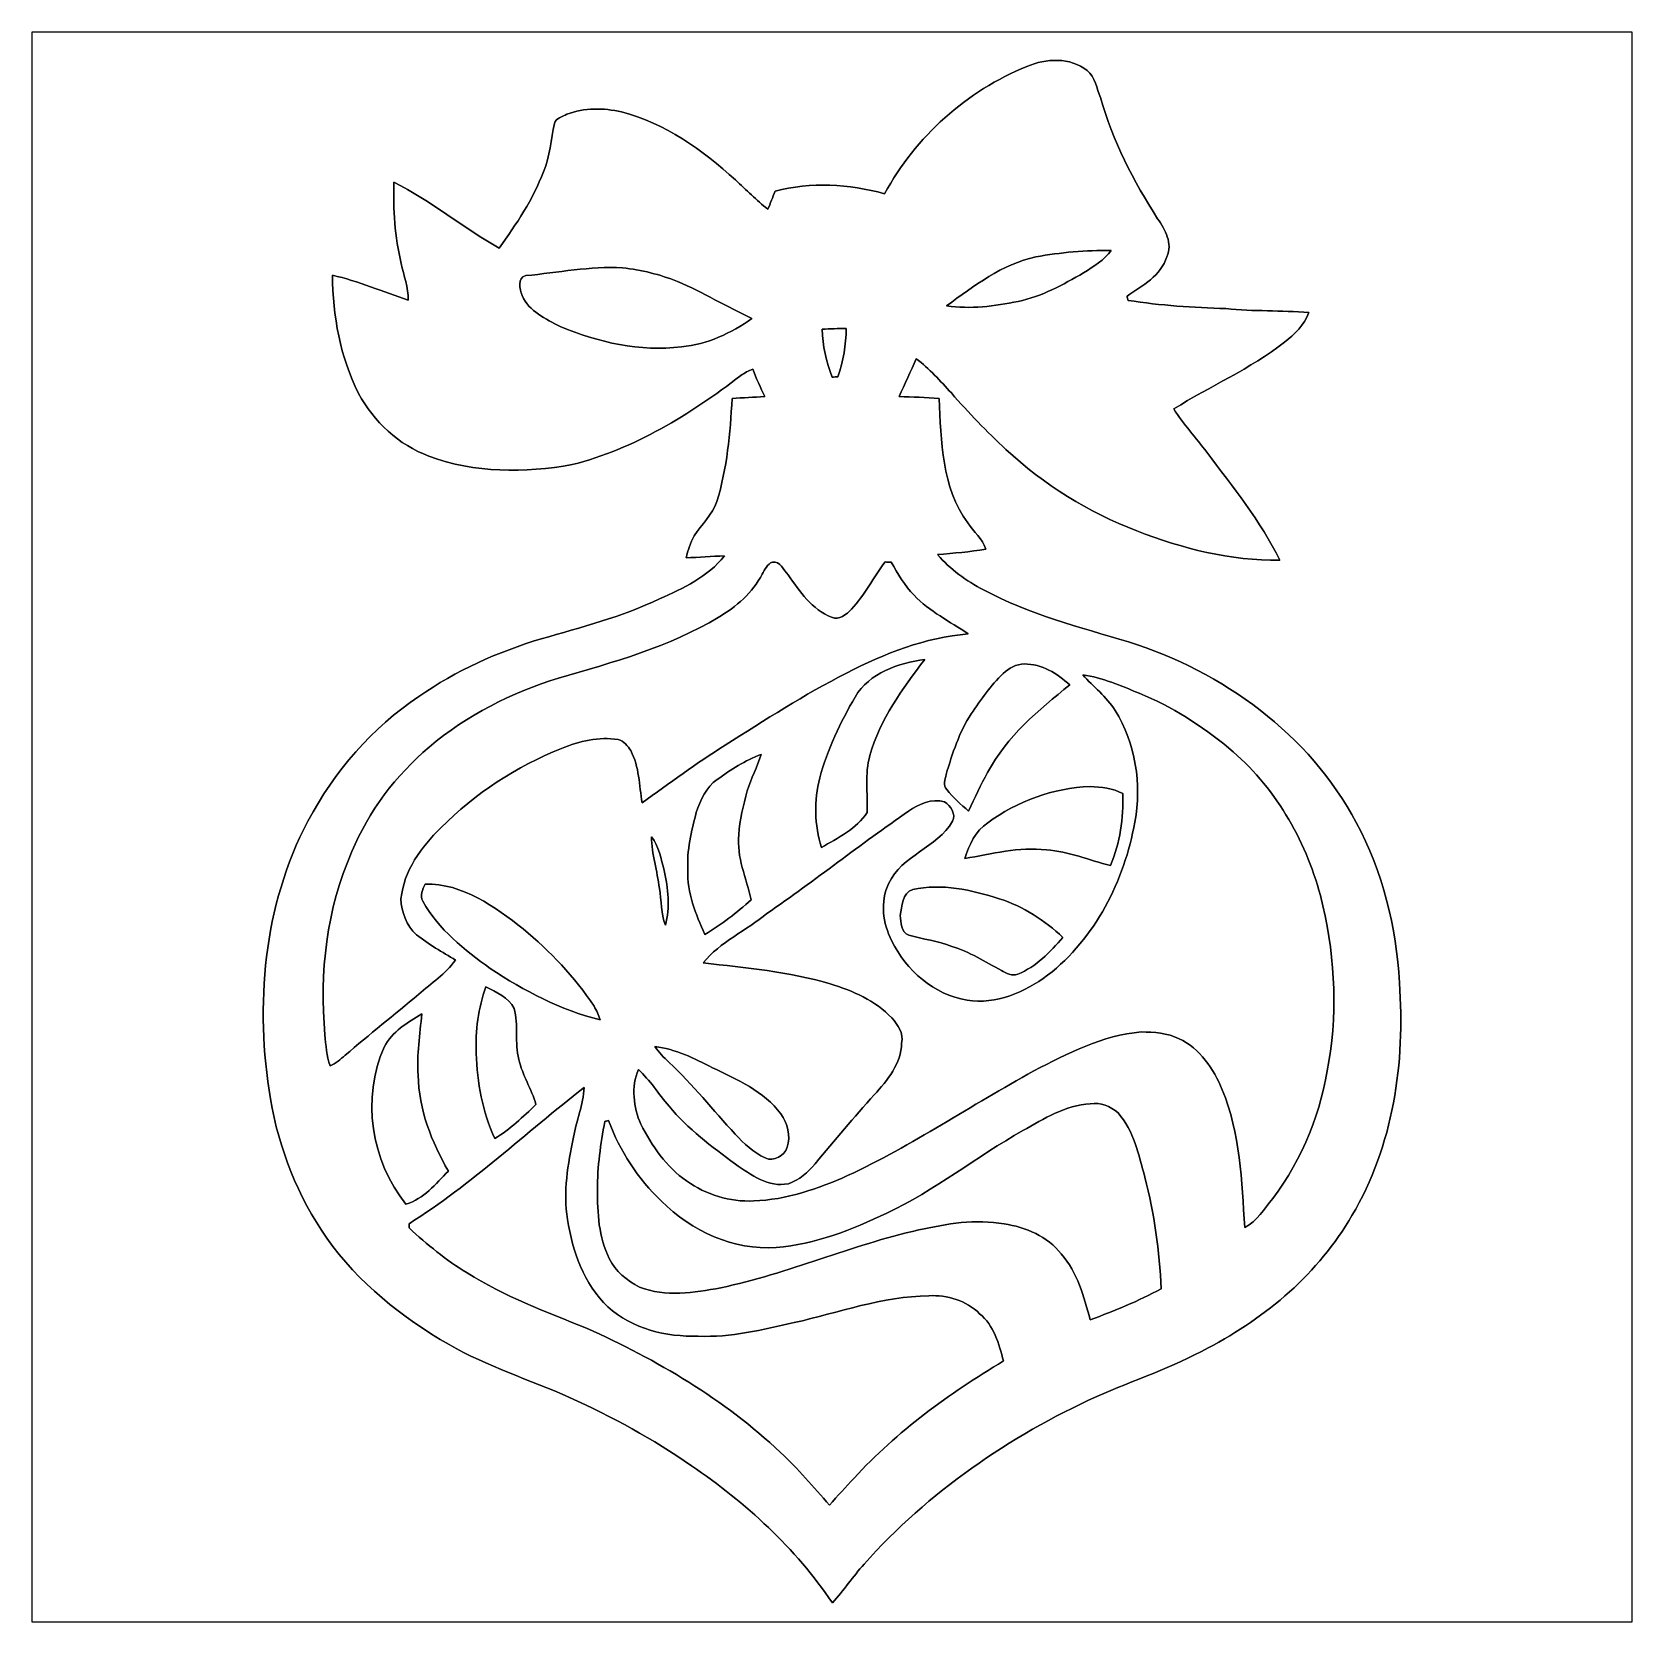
# Model space of a CAD drawing. Header units: centimetres. Extents: x -16.8 to 16.8, y -16.7 to 16.7.
import ezdxf

# ---------------------------------------------------------------- set-up
doc = ezdxf.new("R2010")
doc.units = ezdxf.units.CM
doc.header["$MEASUREMENT"] = 0
doc.layers.add('Layer 1', color=7, linetype='Continuous')

msp = doc.modelspace()

# ---------------------------------------------------------------- linework, layer by layer
at = {"layer": 'Layer 1', "color": 7}
for points, knots in [([(-16.77458, 16.66875), (-16.77458, 16.66875), (16.77458, 16.66875), (16.77458, 16.66875), (16.77458, 16.66875), (16.77458, 16.66875), (16.77458, -16.66875), (16.77458, -16.66875), (16.77458, -16.66875), (16.77458, -16.66875), (-16.77458, -16.66875), (-16.77458, -16.66875), (-16.77458, -16.66875), (-16.77458, -16.66875), (-16.77458, 16.66875), (-16.77458, 16.66875), (-16.77458, 16.66875), (-16.77458, 16.66875), (-16.77458, 16.66875), (-16.77458, 16.66875)], [0, 0, 0, 0, 0.16666667, 0.16666667, 0.16666667, 0.16666667, 0.33333333, 0.33333333, 0.33333333, 0.33333333, 0.5, 0.5, 0.5, 0.5, 0.66666667, 0.66666667, 0.66666667, 0.66666667, 1, 1, 1, 1]), ([(4.08693, 15.94556), (2.82222, 15.43861), (1.75577, 14.47341), (1.10314, 13.27891), (1.10314, 13.27891), (0.35454, 13.47893), (-0.43991, 13.5322), (-1.1938, 13.329), (-1.1938, 13.329), (-1.24566, 13.20412), (-1.29469, 13.07782), (-1.34373, 12.95153), (-1.34373, 12.95153), (-1.58433, 13.14132), (-1.80269, 13.35722), (-2.02494, 13.56748), (-2.02494, 13.56748), (-2.71709, 14.19049), (-3.4985, 14.76022), (-4.41431, 14.99341), (-4.41431, 14.99341), (-4.78861, 15.08125), (-5.19571, 15.08019), (-5.55766, 14.94508), (-5.55766, 14.94508), (-5.64621, 14.88899), (-5.79191, 14.86994), (-5.81836, 14.7514), (-5.81836, 14.7514), (-5.89492, 14.4145), (-5.91573, 14.06207), (-6.04873, 13.73928), (-6.04873, 13.73928), (-6.26886, 13.15967), (-6.61811, 12.64003), (-6.97724, 12.13908), (-6.97724, 12.13908), (-7.73748, 12.5603), (-8.41128, 13.12933), (-9.18669, 13.52162), (-9.18669, 13.52162), (-9.20538, 12.94906), (-9.16658, 12.37333), (-9.03182, 11.81523), (-9.03182, 11.81523), (-8.98172, 11.55982), (-8.88365, 11.31111), (-8.88471, 11.04759), (-8.88471, 11.04759), (-9.41493, 11.22116), (-9.93034, 11.44799), (-10.47644, 11.56864), (-10.47644, 11.56864), (-10.46586, 10.71774), (-10.31416, 9.85379), (-9.92505, 9.09073), (-9.92505, 9.09073), (-9.61037, 8.49736), (-9.08438, 8.00876), (-8.45044, 7.77628), (-8.45044, 7.77628), (-7.49723, 7.41362), (-6.43961, 7.42597), (-5.44654, 7.59707), (-5.44654, 7.59707), (-4.14126, 7.92727), (-2.97145, 8.65117), (-1.91417, 9.46467), (-1.91417, 9.46467), (-1.83727, 9.52182), (-1.74978, 9.5631), (-1.66158, 9.60085), (-1.66158, 9.60085), (-1.58997, 9.40329), (-1.49437, 9.21597), (-1.41076, 9.02335), (-1.41076, 9.02335), (-1.63901, 9.01171), (-1.86655, 9.00077), (-2.09374, 8.98419), (-2.09374, 8.98419), (-2.13748, 8.25676), (-2.1971, 7.52228), (-2.41476, 6.82308), (-2.41476, 6.82308), (-2.51178, 6.54685), (-2.73085, 6.34224), (-2.89137, 6.10447), (-2.89137, 6.10447), (-2.96757, 5.95912), (-3.02189, 5.80249), (-3.05964, 5.64303), (-3.05964, 5.64303), (-2.79083, 5.65291), (-2.52271, 5.67831), (-2.25354, 5.68501), (-2.25354, 5.68501), (-2.60103, 5.24404), (-3.11997, 5.01086), (-3.61562, 4.78049), (-3.61562, 4.78049), (-4.40902, 4.41078), (-5.2578, 4.18394), (-6.09706, 3.94617), (-6.09706, 3.94617), (-7.00476, 3.67171), (-7.88388, 3.28224), (-8.66175, 2.73544), (-8.66175, 2.73544), (-9.64565, 2.08421), (-10.43481, 1.16099), (-10.98903, 0.12383), (-10.98903, 0.12383), (-11.92495, -1.64994), (-12.10239, -3.74615), (-11.77361, -5.70265), (-11.77361, -5.70265), (-11.59863, -6.74511), (-11.19752, -7.74982), (-10.59568, -8.61977), (-10.59568, -8.61977), (-9.93069, -9.55357), (-9.01771, -10.28629), (-8.02816, -10.8518), (-8.02816, -10.8518), (-7.22806, -11.31323), (-6.34224, -11.58734), (-5.50192, -11.96093), (-5.50192, -11.96093), (-4.61292, -12.36521), (-3.75073, -12.8337), (-2.94816, -13.39144), (-2.94816, -13.39144), (-1.80728, -14.16826), (-0.76729, -15.11688), (0.00741, -16.26658), (0.00741, -16.26658), (0.24589, -16.00976), (0.43815, -15.71484), (0.6731, -15.45519), (0.6731, -15.45519), (2.01789, -13.94389), (3.71792, -12.7762), (5.55272, -11.93835), (5.55272, -11.93835), (6.32954, -11.59792), (7.14199, -11.33404), (7.88599, -10.922), (7.88599, -10.922), (9.11013, -10.28418), (10.20551, -9.35108), (10.90189, -8.14811), (10.90189, -8.14811), (11.76831, -6.69008), (12.02302, -4.93571), (11.89743, -3.26425), (11.89743, -3.26425), (11.83287, -2.09903), (11.54642, -0.93945), (10.99397, 0.09243), (10.99397, 0.09243), (10.00901, 1.94416), (8.19538, 3.25896), (6.21771, 3.88267), (6.21771, 3.88267), (5.18654, 4.19065), (4.12962, 4.45805), (3.17747, 4.97346), (3.17747, 4.97346), (2.81552, 5.15938), (2.47791, 5.3975), (2.21474, 5.71077), (2.21474, 5.71077), (2.55164, 5.74534), (2.89172, 5.76263), (3.22509, 5.82824), (3.22509, 5.82824), (3.15666, 6.04379), (2.96439, 6.18843), (2.84692, 6.37505), (2.84692, 6.37505), (2.29411, 7.12152), (2.2927, 8.09907), (2.24614, 8.98454), (2.24614, 8.98454), (1.96779, 9.01347), (1.68734, 9.01453), (1.40829, 9.02617), (1.40829, 9.02617), (1.52365, 9.29181), (1.65417, 9.5504), (1.7653, 9.81745), (1.7653, 9.81745), (2.04011, 9.61072), (2.27048, 9.35249), (2.50296, 9.10026), (2.50296, 9.10026), (2.86209, 8.68468), (3.24591, 8.29134), (3.64702, 7.91598), (3.64702, 7.91598), (4.44218, 7.1815), (5.37669, 6.59553), (6.38916, 6.2103), (6.38916, 6.2103), (7.34272, 5.836), (8.35942, 5.58236), (9.38883, 5.59259), (9.38883, 5.59259), (8.98948, 6.41562), (8.40634, 7.13105), (7.85812, 7.85812), (7.85812, 7.85812), (7.63411, 8.1661), (7.36459, 8.44021), (7.16668, 8.76688), (7.16668, 8.76688), (7.93327, 9.24278), (8.7697, 9.60684), (9.48619, 10.16212), (9.48619, 10.16212), (9.6961, 10.3311), (9.90917, 10.52477), (9.99878, 10.78653), (9.99878, 10.78653), (9.42093, 10.83522), (8.83849, 10.80805), (8.26135, 10.86979), (8.26135, 10.86979), (7.57449, 10.88849), (6.88799, 10.93435), (6.20924, 11.04124), (6.20924, 11.04124), (6.2036, 11.06346), (6.19231, 11.10791), (6.18666, 11.13014), (6.18666, 11.13014), (6.51122, 11.34957), (6.89716, 11.55594), (7.02169, 11.95634), (7.02169, 11.95634), (7.14939, 12.2361), (6.98324, 12.52608), (6.82837, 12.75433), (6.82837, 12.75433), (6.31472, 13.54032), (5.89068, 14.38981), (5.62927, 15.29397), (5.62927, 15.29397), (5.55413, 15.48871), (5.51568, 15.71907), (5.34952, 15.86195), (5.34952, 15.86195), (4.98934, 16.14029), (4.48733, 16.12159), (4.08693, 15.94556)], [0, 0, 0, 0, 0.01538462, 0.01538462, 0.01538462, 0.01538462, 0.03076923, 0.03076923, 0.03076923, 0.03076923, 0.04615385, 0.04615385, 0.04615385, 0.04615385, 0.06153846, 0.06153846, 0.06153846, 0.06153846, 0.07692308, 0.07692308, 0.07692308, 0.07692308, 0.09230769, 0.09230769, 0.09230769, 0.09230769, 0.10769231, 0.10769231, 0.10769231, 0.10769231, 0.12307692, 0.12307692, 0.12307692, 0.12307692, 0.13846154, 0.13846154, 0.13846154, 0.13846154, 0.15384615, 0.15384615, 0.15384615, 0.15384615, 0.16923077, 0.16923077, 0.16923077, 0.16923077, 0.18461538, 0.18461538, 0.18461538, 0.18461538, 0.2, 0.2, 0.2, 0.2, 0.21538462, 0.21538462, 0.21538462, 0.21538462, 0.23076923, 0.23076923, 0.23076923, 0.23076923, 0.24615385, 0.24615385, 0.24615385, 0.24615385, 0.26153846, 0.26153846, 0.26153846, 0.26153846, 0.27692308, 0.27692308, 0.27692308, 0.27692308, 0.29230769, 0.29230769, 0.29230769, 0.29230769, 0.30769231, 0.30769231, 0.30769231, 0.30769231, 0.32307692, 0.32307692, 0.32307692, 0.32307692, 0.33846154, 0.33846154, 0.33846154, 0.33846154, 0.35384615, 0.35384615, 0.35384615, 0.35384615, 0.36923077, 0.36923077, 0.36923077, 0.36923077, 0.38461538, 0.38461538, 0.38461538, 0.38461538, 0.4, 0.4, 0.4, 0.4, 0.41538462, 0.41538462, 0.41538462, 0.41538462, 0.43076923, 0.43076923, 0.43076923, 0.43076923, 0.44615385, 0.44615385, 0.44615385, 0.44615385, 0.46153846, 0.46153846, 0.46153846, 0.46153846, 0.47692308, 0.47692308, 0.47692308, 0.47692308, 0.49230769, 0.49230769, 0.49230769, 0.49230769, 0.50769231, 0.50769231, 0.50769231, 0.50769231, 0.52307692, 0.52307692, 0.52307692, 0.52307692, 0.53846154, 0.53846154, 0.53846154, 0.53846154, 0.55384615, 0.55384615, 0.55384615, 0.55384615, 0.56923077, 0.56923077, 0.56923077, 0.56923077, 0.58461538, 0.58461538, 0.58461538, 0.58461538, 0.6, 0.6, 0.6, 0.6, 0.61538462, 0.61538462, 0.61538462, 0.61538462, 0.63076923, 0.63076923, 0.63076923, 0.63076923, 0.64615385, 0.64615385, 0.64615385, 0.64615385, 0.66153846, 0.66153846, 0.66153846, 0.66153846, 0.67692308, 0.67692308, 0.67692308, 0.67692308, 0.69230769, 0.69230769, 0.69230769, 0.69230769, 0.70769231, 0.70769231, 0.70769231, 0.70769231, 0.72307692, 0.72307692, 0.72307692, 0.72307692, 0.73846154, 0.73846154, 0.73846154, 0.73846154, 0.75384615, 0.75384615, 0.75384615, 0.75384615, 0.76923077, 0.76923077, 0.76923077, 0.76923077, 0.78461538, 0.78461538, 0.78461538, 0.78461538, 0.8, 0.8, 0.8, 0.8, 0.81538462, 0.81538462, 0.81538462, 0.81538462, 0.83076923, 0.83076923, 0.83076923, 0.83076923, 0.84615385, 0.84615385, 0.84615385, 0.84615385, 0.86153846, 0.86153846, 0.86153846, 0.86153846, 0.87692308, 0.87692308, 0.87692308, 0.87692308, 0.89230769, 0.89230769, 0.89230769, 0.89230769, 0.90769231, 0.90769231, 0.90769231, 0.90769231, 0.92307692, 0.92307692, 0.92307692, 0.92307692, 0.93846154, 0.93846154, 0.93846154, 0.93846154, 0.95384615, 0.95384615, 0.95384615, 0.95384615, 0.96923077, 0.96923077, 0.96923077, 0.96923077, 1, 1, 1, 1]), ([(4.27426, 11.95423), (4.7939, 12.04736), (5.32342, 12.09322), (5.85152, 12.09005), (5.85152, 12.09005), (5.71006, 11.88156), (5.48322, 11.75456), (5.27685, 11.61979), (5.27685, 11.61979), (4.84258, 11.37179), (4.39737, 11.12132), (3.90208, 11.01972), (3.90208, 11.01972), (3.4103, 10.91882), (2.9016, 10.85074), (2.40136, 10.92941), (2.40136, 10.92941), (2.98027, 11.34145), (3.562, 11.8043), (4.27426, 11.95423)], [0, 0, 0, 0, 0.16666667, 0.16666667, 0.16666667, 0.16666667, 0.33333333, 0.33333333, 0.33333333, 0.33333333, 0.5, 0.5, 0.5, 0.5, 0.66666667, 0.66666667, 0.66666667, 0.66666667, 1, 1, 1, 1]), ([(-6.42197, 11.56159), (-5.74604, 11.6205), (-5.07471, 11.76267), (-4.39314, 11.72527), (-4.39314, 11.72527), (-3.99803, 11.68083), (-3.60856, 11.58311), (-3.23815, 11.43882), (-3.23815, 11.43882), (-2.70475, 11.2081), (-2.20521, 10.90718), (-1.67852, 10.66306), (-1.67852, 10.66306), (-2.11455, 10.35226), (-2.61761, 10.11626), (-3.15666, 10.06969), (-3.15666, 10.06969), (-4.02343, 9.96103), (-4.90149, 10.15929), (-5.69771, 10.49514), (-5.69771, 10.49514), (-6.00181, 10.64578), (-6.35388, 10.8137), (-6.49605, 11.14249), (-6.49605, 11.14249), (-6.54473, 11.28078), (-6.60859, 11.51008), (-6.42197, 11.56159)], [0, 0, 0, 0, 0.125, 0.125, 0.125, 0.125, 0.25, 0.25, 0.25, 0.25, 0.375, 0.375, 0.375, 0.375, 0.5, 0.5, 0.5, 0.5, 0.625, 0.625, 0.625, 0.625, 0.75, 0.75, 0.75, 0.75, 1, 1, 1, 1]), ([(-0.2092, 10.43622), (-0.04057, 10.4454), (0.12876, 10.45069), (0.29845, 10.45386), (0.29845, 10.45386), (0.29492, 10.1092), (0.23636, 9.76665), (0.12382, 9.44104), (0.12382, 9.44104), (0.09349, 9.43822), (0.03281, 9.43257), (0.00247, 9.42975), (0.00247, 9.42975), (-0.11748, 9.75325), (-0.19897, 10.09015), (-0.2092, 10.43622)], [0, 0, 0, 0, 0.2, 0.2, 0.2, 0.2, 0.4, 0.4, 0.4, 0.4, 0.6, 0.6, 0.6, 0.6, 1, 1, 1, 1]), ([(-1.46332, 5.30437), (-1.4037, 5.39468), (-1.36031, 5.51886), (-1.24848, 5.55554), (-1.24848, 5.55554), (-1.08338, 5.5813), (-1.01494, 5.38304), (-0.91969, 5.28849), (-0.91969, 5.28849), (-0.6798, 4.93924), (-0.41839, 4.56142), (-0.00776, 4.39737), (-0.00776, 4.39737), (0.15205, 4.32047), (0.30198, 4.46193), (0.40993, 4.56424), (0.40993, 4.56424), (0.68157, 4.86657), (0.87277, 5.23028), (1.11266, 5.5566), (1.11266, 5.5566), (1.1557, 5.55519), (1.19909, 5.55378), (1.24248, 5.55237), (1.24248, 5.55237), (1.37583, 5.30542), (1.52153, 5.0606), (1.71979, 4.85951), (1.71979, 4.85951), (2.04294, 4.51873), (2.47156, 4.30918), (2.85679, 4.05024), (2.85679, 4.05024), (1.95404, 3.97157), (1.09961, 3.64243), (0.30339, 3.22439), (0.30339, 3.22439), (-0.57961, 2.7813), (-1.40829, 2.24049), (-2.24296, 1.71485), (-2.24296, 1.71485), (-2.84233, 1.33914), (-3.41136, 0.91899), (-3.98357, 0.50412), (-3.98357, 0.50412), (-4.04248, 0.87383), (-4.04036, 1.26118), (-4.21993, 1.60126), (-4.21993, 1.60126), (-4.28166, 1.70039), (-4.3628, 1.80869), (-4.48416, 1.83233), (-4.48416, 1.83233), (-4.88774, 1.89548), (-5.29802, 1.80622), (-5.66949, 1.64782), (-5.66949, 1.64782), (-6.61282, 1.26929), (-7.48594, 0.70556), (-8.20067, -0.0187), (-8.20067, -0.0187), (-8.61307, -0.41804), (-8.9789, -0.91793), (-9.03781, -1.50495), (-9.03781, -1.50495), (-9.03817, -1.7847), (-8.91434, -2.06304), (-8.71467, -2.25778), (-8.71467, -2.25778), (-8.45996, -2.46274), (-8.17245, -2.62079), (-7.8934, -2.78977), (-7.8934, -2.78977), (-8.10048, -3.07904), (-8.4007, -3.27554), (-8.66599, -3.5052), (-8.66599, -3.5052), (-9.17469, -3.93806), (-9.70174, -4.3494), (-10.20798, -4.78578), (-10.20798, -4.78578), (-10.30887, -4.86445), (-10.40165, -4.96182), (-10.52548, -5.00556), (-10.52548, -5.00556), (-10.60556, -4.79919), (-10.60979, -4.57306), (-10.63237, -4.35575), (-10.63237, -4.35575), (-10.75055, -3.05752), (-10.59674, -1.71521), (-10.06687, -0.51611), (-10.06687, -0.51611), (-9.71585, 0.33161), (-9.14471, 1.08056), (-8.44868, 1.67534), (-8.44868, 1.67534), (-7.65563, 2.33786), (-6.72112, 2.82434), (-5.73299, 3.12279), (-5.73299, 3.12279), (-4.58505, 3.45122), (-3.4163, 3.77613), (-2.38372, 4.3942), (-2.38372, 4.3942), (-2.01013, 4.6168), (-1.66335, 4.91137), (-1.46332, 5.30437)], [0, 0, 0, 0, 0.03571429, 0.03571429, 0.03571429, 0.03571429, 0.07142857, 0.07142857, 0.07142857, 0.07142857, 0.10714286, 0.10714286, 0.10714286, 0.10714286, 0.14285714, 0.14285714, 0.14285714, 0.14285714, 0.17857143, 0.17857143, 0.17857143, 0.17857143, 0.21428571, 0.21428571, 0.21428571, 0.21428571, 0.25, 0.25, 0.25, 0.25, 0.28571429, 0.28571429, 0.28571429, 0.28571429, 0.32142857, 0.32142857, 0.32142857, 0.32142857, 0.35714286, 0.35714286, 0.35714286, 0.35714286, 0.39285714, 0.39285714, 0.39285714, 0.39285714, 0.42857143, 0.42857143, 0.42857143, 0.42857143, 0.46428571, 0.46428571, 0.46428571, 0.46428571, 0.5, 0.5, 0.5, 0.5, 0.53571429, 0.53571429, 0.53571429, 0.53571429, 0.57142857, 0.57142857, 0.57142857, 0.57142857, 0.60714286, 0.60714286, 0.60714286, 0.60714286, 0.64285714, 0.64285714, 0.64285714, 0.64285714, 0.67857143, 0.67857143, 0.67857143, 0.67857143, 0.71428571, 0.71428571, 0.71428571, 0.71428571, 0.75, 0.75, 0.75, 0.75, 0.78571429, 0.78571429, 0.78571429, 0.78571429, 0.82142857, 0.82142857, 0.82142857, 0.82142857, 0.85714286, 0.85714286, 0.85714286, 0.85714286, 0.89285714, 0.89285714, 0.89285714, 0.89285714, 0.92857143, 0.92857143, 0.92857143, 0.92857143, 1, 1, 1, 1]), ([(0.48472, 2.72556), (0.78599, 3.23039), (1.38959, 3.44064), (1.9431, 3.51473), (1.9431, 3.51473), (1.48449, 2.89313), (0.99554, 2.25954), (0.79657, 1.49895), (0.79657, 1.49895), (0.6798, 1.11196), (0.756, 0.70273), (0.73731, 0.30586), (0.73731, 0.30586), (0.51894, -0.03916), (0.1203, -0.23072), (-0.22366, -0.43074), (-0.22366, -0.43074), (-0.36513, 0.04092), (-0.38276, 0.55316), (-0.25506, 1.02976), (-0.25506, 1.02976), (-0.09525, 1.62736), (0.17357, 2.19251), (0.48472, 2.72556)], [0, 0, 0, 0, 0.14285714, 0.14285714, 0.14285714, 0.14285714, 0.28571429, 0.28571429, 0.28571429, 0.28571429, 0.42857143, 0.42857143, 0.42857143, 0.42857143, 0.57142857, 0.57142857, 0.57142857, 0.57142857, 0.71428571, 0.71428571, 0.71428571, 0.71428571, 1, 1, 1, 1]), ([(3.58987, 3.21839), (3.71087, 3.32916), (3.86433, 3.41701), (4.03225, 3.41912), (4.03225, 3.41912), (4.39667, 3.41912), (4.72793, 3.22227), (4.98546, 2.97815), (4.98546, 2.97815), (4.32788, 2.4578), (3.66713, 1.89583), (3.26319, 1.14618), (3.26319, 1.14618), (3.11432, 0.88371), (2.99332, 0.60713), (2.86456, 0.33479), (2.86456, 0.33479), (2.69946, 0.47166), (2.54176, 0.61913), (2.4063, 0.78493), (2.4063, 0.78493), (2.32198, 0.87207), (2.36996, 0.99766), (2.39324, 1.0989), (2.39324, 1.0989), (2.52483, 1.53952), (2.66453, 1.98684), (2.91924, 2.37455), (2.91924, 2.37455), (3.12773, 2.66665), (3.32564, 2.9718), (3.58987, 3.21839)], [0, 0, 0, 0, 0.11111111, 0.11111111, 0.11111111, 0.11111111, 0.22222222, 0.22222222, 0.22222222, 0.22222222, 0.33333333, 0.33333333, 0.33333333, 0.33333333, 0.44444444, 0.44444444, 0.44444444, 0.44444444, 0.55555556, 0.55555556, 0.55555556, 0.55555556, 0.66666667, 0.66666667, 0.66666667, 0.66666667, 0.77777778, 0.77777778, 0.77777778, 0.77777778, 1, 1, 1, 1]), ([(5.25709, 3.1877), (5.67267, 3.13619), (6.05508, 2.96086), (6.43925, 2.80564), (6.43925, 2.80564), (7.12329, 2.52589), (7.75194, 2.12372), (8.31991, 1.65312), (8.31991, 1.65312), (9.27206, 0.86431), (9.92399, -0.25012), (10.24114, -1.43792), (10.24114, -1.43792), (10.53253, -2.56928), (10.61367, -3.76202), (10.41612, -4.91631), (10.41612, -4.91631), (10.26971, -5.95348), (9.86966, -6.95325), (9.24066, -7.79251), (9.24066, -7.79251), (9.06427, -8.00841), (8.90834, -8.26382), (8.65329, -8.39576), (8.65329, -8.39576), (8.59508, -7.42315), (8.56086, -6.42126), (8.18162, -5.50827), (8.18162, -5.50827), (8.00065, -5.07224), (7.71807, -4.6422), (7.27604, -4.4383), (7.27604, -4.4383), (7.03333, -4.31588), (6.75146, -4.30177), (6.48476, -4.29824), (6.48476, -4.29824), (5.67372, -4.36562), (4.93889, -4.74345), (4.23086, -5.11563), (4.23086, -5.11563), (2.92135, -5.83071), (1.6831, -6.67738), (0.32844, -7.3092), (0.32844, -7.3092), (-0.29598, -7.58225), (-0.95391, -7.81932), (-1.64218, -7.83837), (-1.64218, -7.83837), (-2.14136, -7.86906), (-2.64125, -7.70784), (-3.04765, -7.42068), (-3.04765, -7.42068), (-3.47698, -7.12752), (-3.77225, -6.68408), (-4.01073, -6.23147), (-4.01073, -6.23147), (-4.16419, -5.87446), (-4.21252, -5.44936), (-4.06083, -5.08459), (-4.06083, -5.08459), (-3.81282, -5.30966), (-3.63749, -5.59999), (-3.41701, -5.85047), (-3.41701, -5.85047), (-3.02507, -6.33166), (-2.52024, -6.70066), (-2.02636, -7.07002), (-2.02636, -7.07002), (-1.7018, -7.29333), (-1.33315, -7.56532), (-0.91546, -7.47959), (-0.91546, -7.47959), (-0.68686, -7.40551), (-0.50447, -7.23794), (-0.35066, -7.05944), (-0.35066, -7.05944), (0.05327, -6.57049), (0.46179, -6.08506), (0.88688, -5.61446), (0.88688, -5.61446), (1.15888, -5.31001), (1.45627, -4.96288), (1.4605, -4.53143), (1.4605, -4.53143), (1.51236, -4.32506), (1.37654, -4.14973), (1.25483, -4.00191), (1.25483, -4.00191), (0.90734, -3.6389), (0.43039, -3.43394), (-0.04092, -3.28577), (-0.04092, -3.28577), (-0.90805, -3.03177), (-1.8101, -2.94887), (-2.70439, -2.84974), (-2.70439, -2.84974), (-2.34491, -2.4063), (-1.79529, -2.17488), (-1.36349, -1.81222), (-1.36349, -1.81222), (-0.3556, -1.12254), (0.59866, -0.35772), (1.60726, 0.33126), (1.60726, 0.33126), (1.8221, 0.48578), (2.0895, 0.60254), (2.35832, 0.52493), (2.35832, 0.52493), (2.48779, 0.44768), (2.60421, 0.26987), (2.52801, 0.11924), (2.52801, 0.11924), (2.20204, -0.43498), (1.45979, -0.5909), (1.18816, -1.18851), (1.18816, -1.18851), (1.00259, -1.56457), (1.06856, -2.01789), (1.2506, -2.38301), (1.2506, -2.38301), (1.55787, -3.00249), (2.13289, -3.52178), (2.83281, -3.62797), (2.83281, -3.62797), (3.44135, -3.73274), (4.04248, -3.46216), (4.52014, -3.10797), (4.52014, -3.10797), (5.52662, -2.33363), (6.13057, -1.12924), (6.35, 0.10407), (6.35, 0.10407), (6.49852, 0.90029), (6.36341, 1.7526), (5.93796, 2.4451), (5.93796, 2.4451), (5.75451, 2.73085), (5.48428, 2.94076), (5.25709, 3.1877)], [0, 0, 0, 0, 0.02777778, 0.02777778, 0.02777778, 0.02777778, 0.05555556, 0.05555556, 0.05555556, 0.05555556, 0.08333333, 0.08333333, 0.08333333, 0.08333333, 0.11111111, 0.11111111, 0.11111111, 0.11111111, 0.13888889, 0.13888889, 0.13888889, 0.13888889, 0.16666667, 0.16666667, 0.16666667, 0.16666667, 0.19444444, 0.19444444, 0.19444444, 0.19444444, 0.22222222, 0.22222222, 0.22222222, 0.22222222, 0.25, 0.25, 0.25, 0.25, 0.27777778, 0.27777778, 0.27777778, 0.27777778, 0.30555556, 0.30555556, 0.30555556, 0.30555556, 0.33333333, 0.33333333, 0.33333333, 0.33333333, 0.36111111, 0.36111111, 0.36111111, 0.36111111, 0.38888889, 0.38888889, 0.38888889, 0.38888889, 0.41666667, 0.41666667, 0.41666667, 0.41666667, 0.44444444, 0.44444444, 0.44444444, 0.44444444, 0.47222222, 0.47222222, 0.47222222, 0.47222222, 0.5, 0.5, 0.5, 0.5, 0.52777778, 0.52777778, 0.52777778, 0.52777778, 0.55555556, 0.55555556, 0.55555556, 0.55555556, 0.58333333, 0.58333333, 0.58333333, 0.58333333, 0.61111111, 0.61111111, 0.61111111, 0.61111111, 0.63888889, 0.63888889, 0.63888889, 0.63888889, 0.66666667, 0.66666667, 0.66666667, 0.66666667, 0.69444444, 0.69444444, 0.69444444, 0.69444444, 0.72222222, 0.72222222, 0.72222222, 0.72222222, 0.75, 0.75, 0.75, 0.75, 0.77777778, 0.77777778, 0.77777778, 0.77777778, 0.80555556, 0.80555556, 0.80555556, 0.80555556, 0.83333333, 0.83333333, 0.83333333, 0.83333333, 0.86111111, 0.86111111, 0.86111111, 0.86111111, 0.88888889, 0.88888889, 0.88888889, 0.88888889, 0.91666667, 0.91666667, 0.91666667, 0.91666667, 0.94444444, 0.94444444, 0.94444444, 0.94444444, 1, 1, 1, 1]), ([(-2.40736, 0.99483), (-2.12019, 1.1998), (-1.82139, 1.40018), (-1.48802, 1.52224), (-1.48802, 1.52224), (-1.56351, 1.25942), (-1.69863, 1.01847), (-1.77553, 0.756), (-1.77553, 0.756), (-1.85596, 0.45614), (-1.94169, 0.15275), (-1.95051, -0.15981), (-1.95051, -0.15981), (-2.00872, -0.63465), (-1.79176, -1.0735), (-1.69721, -1.52612), (-1.69721, -1.52612), (-1.99284, -1.80234), (-2.32128, -2.03835), (-2.66312, -2.25319), (-2.66312, -2.25319), (-2.85679, -1.82668), (-3.04306, -1.37971), (-3.02048, -0.90029), (-3.02048, -0.90029), (-3.048, -0.49036), (-2.95204, -0.08784), (-2.84515, 0.30445), (-2.84515, 0.30445), (-2.76154, 0.56586), (-2.64301, 0.83644), (-2.40736, 0.99483)], [0, 0, 0, 0, 0.11111111, 0.11111111, 0.11111111, 0.11111111, 0.22222222, 0.22222222, 0.22222222, 0.22222222, 0.33333333, 0.33333333, 0.33333333, 0.33333333, 0.44444444, 0.44444444, 0.44444444, 0.44444444, 0.55555556, 0.55555556, 0.55555556, 0.55555556, 0.66666667, 0.66666667, 0.66666667, 0.66666667, 0.77777778, 0.77777778, 0.77777778, 0.77777778, 1, 1, 1, 1]), ([(3.26461, 0.08573), (3.88444, 0.54187), (4.64079, 0.81915), (5.41161, 0.84843), (5.41161, 0.84843), (5.64586, 0.83855), (5.88821, 0.81421), (6.09776, 0.70026), (6.09776, 0.70026), (6.11011, 0.18415), (6.04379, -0.33267), (5.83636, -0.80892), (5.83636, -0.80892), (5.39044, -0.69744), (4.96111, -0.50694), (4.49651, -0.47907), (4.49651, -0.47907), (3.9183, -0.40746), (3.34821, -0.56974), (2.78201, -0.65828), (2.78201, -0.65828), (2.87761, -0.37641), (3.00531, -0.08149), (3.26461, 0.08573)], [0, 0, 0, 0, 0.14285714, 0.14285714, 0.14285714, 0.14285714, 0.28571429, 0.28571429, 0.28571429, 0.28571429, 0.42857143, 0.42857143, 0.42857143, 0.42857143, 0.57142857, 0.57142857, 0.57142857, 0.57142857, 0.71428571, 0.71428571, 0.71428571, 0.71428571, 1, 1, 1, 1]), ([(-3.78389, -0.2032), (-3.62761, -0.40781), (-3.58669, -0.66922), (-3.51861, -0.91087), (-3.51861, -0.91087), (-3.43782, -1.28588), (-3.38949, -1.68698), (-3.49426, -2.06163), (-3.49426, -2.06163), (-3.58493, -1.81363), (-3.57611, -1.54446), (-3.6195, -1.28658), (-3.6195, -1.28658), (-3.66219, -0.92322), (-3.78213, -0.5715), (-3.78389, -0.2032)], [0, 0, 0, 0, 0.2, 0.2, 0.2, 0.2, 0.4, 0.4, 0.4, 0.4, 0.6, 0.6, 0.6, 0.6, 1, 1, 1, 1]), ([(-8.53369, -1.19592), (-7.73889, -1.18251), (-7.07108, -1.67146), (-6.47559, -2.13678), (-6.47559, -2.13678), (-5.91185, -2.60738), (-5.3908, -3.13972), (-4.99039, -3.75779), (-4.99039, -3.75779), (-4.93219, -3.84493), (-4.89585, -3.9437), (-4.86234, -4.04248), (-4.86234, -4.04248), (-5.69066, -3.83822), (-6.4583, -3.43535), (-7.16562, -2.96686), (-7.16562, -2.96686), (-7.70431, -2.57739), (-8.25147, -2.14877), (-8.57814, -1.55716), (-8.57814, -1.55716), (-8.6487, -1.43792), (-8.58167, -1.30881), (-8.53369, -1.19592)], [0, 0, 0, 0, 0.14285714, 0.14285714, 0.14285714, 0.14285714, 0.28571429, 0.28571429, 0.28571429, 0.28571429, 0.42857143, 0.42857143, 0.42857143, 0.42857143, 0.57142857, 0.57142857, 0.57142857, 0.57142857, 0.71428571, 0.71428571, 0.71428571, 0.71428571, 1, 1, 1, 1]), ([(1.69263, -1.31022), (2.30082, -1.1751), (2.92594, -1.32292), (3.50767, -1.5046), (3.50767, -1.5046), (4.01002, -1.66264), (4.45911, -1.95792), (4.84258, -2.31528), (4.84258, -2.31528), (4.57482, -2.62184), (4.28166, -2.93405), (3.89361, -3.08469), (3.89361, -3.08469), (3.77437, -3.13549), (3.65619, -3.05858), (3.55106, -3.00955), (3.55106, -3.00955), (3.21486, -2.82046), (2.88043, -2.62043), (2.51107, -2.50331), (2.51107, -2.50331), (2.21897, -2.39254), (1.90712, -2.35409), (1.60867, -2.2666), (1.60867, -2.2666), (1.44145, -2.21615), (1.44956, -1.99566), (1.43157, -1.85385), (1.43157, -1.85385), (1.45979, -1.66299), (1.47849, -1.38924), (1.69263, -1.31022)], [0, 0, 0, 0, 0.11111111, 0.11111111, 0.11111111, 0.11111111, 0.22222222, 0.22222222, 0.22222222, 0.22222222, 0.33333333, 0.33333333, 0.33333333, 0.33333333, 0.44444444, 0.44444444, 0.44444444, 0.44444444, 0.55555556, 0.55555556, 0.55555556, 0.55555556, 0.66666667, 0.66666667, 0.66666667, 0.66666667, 0.77777778, 0.77777778, 0.77777778, 0.77777778, 1, 1, 1, 1]), ([(-7.25911, -3.34892), (-7.04603, -3.46851), (-6.77545, -3.56941), (-6.6615, -3.80365), (-6.6615, -3.80365), (-6.57401, -4.15149), (-6.65692, -4.52226), (-6.56555, -4.87151), (-6.56555, -4.87151), (-6.49605, -5.20524), (-6.29849, -5.49275), (-6.20677, -5.81942), (-6.20677, -5.81942), (-6.48053, -6.07236), (-6.74617, -6.3433), (-7.07178, -6.53097), (-7.07178, -6.53097), (-7.33319, -5.975), (-7.43797, -5.35552), (-7.45843, -4.74557), (-7.45843, -4.74557), (-7.48418, -4.2732), (-7.41045, -3.79624), (-7.25911, -3.34892)], [0, 0, 0, 0, 0.14285714, 0.14285714, 0.14285714, 0.14285714, 0.28571429, 0.28571429, 0.28571429, 0.28571429, 0.42857143, 0.42857143, 0.42857143, 0.42857143, 0.57142857, 0.57142857, 0.57142857, 0.57142857, 0.71428571, 0.71428571, 0.71428571, 0.71428571, 1, 1, 1, 1]), ([(-9.38953, -4.61327), (-9.22338, -4.29189), (-8.90199, -4.09575), (-8.59931, -3.91901), (-8.59931, -3.91901), (-8.64482, -4.34552), (-8.70691, -4.7752), (-8.67728, -5.20488), (-8.67728, -5.20488), (-8.6674, -5.92067), (-8.39153, -6.604), (-8.04333, -7.21924), (-8.04333, -7.21924), (-8.31427, -7.47607), (-8.55804, -7.80203), (-8.93304, -7.90893), (-8.93304, -7.90893), (-9.66541, -7.00158), (-9.86896, -5.6836), (-9.38953, -4.61327)], [0, 0, 0, 0, 0.16666667, 0.16666667, 0.16666667, 0.16666667, 0.33333333, 0.33333333, 0.33333333, 0.33333333, 0.5, 0.5, 0.5, 0.5, 0.66666667, 0.66666667, 0.66666667, 0.66666667, 1, 1, 1, 1]), ([(-3.71193, -4.60128), (-3.2833, -4.66231), (-2.88678, -4.84364), (-2.50896, -5.04684), (-2.50896, -5.04684), (-1.98967, -5.29519), (-1.42558, -5.53614), (-1.07456, -6.0138), (-1.07456, -6.0138), (-0.93169, -6.21065), (-0.86043, -6.48018), (-0.93945, -6.71583), (-0.93945, -6.71583), (-1.00118, -6.89292), (-1.21885, -7.02451), (-1.39841, -6.93949), (-1.39841, -6.93949), (-1.64747, -6.82872), (-1.84432, -6.63328), (-2.03024, -6.43996), (-2.03024, -6.43996), (-2.49308, -5.93866), (-2.91888, -5.40244), (-3.41701, -4.9343), (-3.41701, -4.9343), (-3.5246, -4.83164), (-3.63361, -4.72863), (-3.71193, -4.60128)], [0, 0, 0, 0, 0.125, 0.125, 0.125, 0.125, 0.25, 0.25, 0.25, 0.25, 0.375, 0.375, 0.375, 0.375, 0.5, 0.5, 0.5, 0.5, 0.625, 0.625, 0.625, 0.625, 0.75, 0.75, 0.75, 0.75, 1, 1, 1, 1]), ([(-8.86883, -8.31815), (-7.55368, -7.49124), (-6.42338, -6.41385), (-5.19889, -5.46523), (-5.19889, -5.46523), (-5.21547, -5.82224), (-5.35517, -6.15562), (-5.42325, -6.50346), (-5.42325, -6.50346), (-5.53544, -7.0679), (-5.64092, -7.6514), (-5.54355, -8.22643), (-5.54355, -8.22643), (-5.44689, -8.89917), (-5.19924, -9.58286), (-4.70041, -10.06299), (-4.70041, -10.06299), (-4.18853, -10.52442), (-3.47909, -10.69164), (-2.80494, -10.67541), (-2.80494, -10.67541), (-2.1209, -10.70928), (-1.45344, -10.53924), (-0.79199, -10.39248), (-0.79199, -10.39248), (0.14111, -10.17834), (1.06151, -9.84462), (2.02847, -9.82804), (2.02847, -9.82804), (2.41476, -9.80757), (2.81552, -9.92752), (3.09492, -10.20445), (3.09492, -10.20445), (3.39231, -10.44998), (3.50026, -10.83804), (3.59586, -11.19611), (3.59586, -11.19611), (2.4571, -11.88367), (1.3589, -12.66649), (0.46214, -13.65638), (0.46214, -13.65638), (0.28787, -13.84088), (0.11783, -14.02927), (-0.05327, -14.21624), (-0.05327, -14.21624), (-0.38947, -13.84194), (-0.70838, -13.45036), (-1.08197, -13.11169), (-1.08197, -13.11169), (-2.25848, -11.99797), (-3.67489, -11.17106), (-5.14491, -10.50819), (-5.14491, -10.50819), (-5.99934, -10.16423), (-6.8707, -9.84179), (-7.65281, -9.34791), (-7.65281, -9.34791), (-8.09413, -9.08332), (-8.4896, -8.75242), (-8.86813, -8.40634), (-8.86813, -8.40634), (-8.86848, -8.38447), (-8.86848, -8.34037), (-8.86883, -8.31815)], [0, 0, 0, 0, 0.05882353, 0.05882353, 0.05882353, 0.05882353, 0.11764706, 0.11764706, 0.11764706, 0.11764706, 0.17647059, 0.17647059, 0.17647059, 0.17647059, 0.23529412, 0.23529412, 0.23529412, 0.23529412, 0.29411765, 0.29411765, 0.29411765, 0.29411765, 0.35294118, 0.35294118, 0.35294118, 0.35294118, 0.41176471, 0.41176471, 0.41176471, 0.41176471, 0.47058824, 0.47058824, 0.47058824, 0.47058824, 0.52941176, 0.52941176, 0.52941176, 0.52941176, 0.58823529, 0.58823529, 0.58823529, 0.58823529, 0.64705882, 0.64705882, 0.64705882, 0.64705882, 0.70588235, 0.70588235, 0.70588235, 0.70588235, 0.76470588, 0.76470588, 0.76470588, 0.76470588, 0.82352941, 0.82352941, 0.82352941, 0.82352941, 0.88235294, 0.88235294, 0.88235294, 0.88235294, 1, 1, 1, 1]), ([(4.00191, -6.36517), (4.44465, -6.12105), (4.89409, -5.82471), (5.4162, -5.80566), (5.4162, -5.80566), (5.63351, -5.75592), (5.83741, -5.85964), (5.99793, -5.99616), (5.99793, -5.99616), (6.33589, -6.3694), (6.43008, -6.87423), (6.56061, -7.34236), (6.56061, -7.34236), (6.75852, -8.10683), (6.86752, -8.89353), (6.90069, -9.68234), (6.90069, -9.68234), (6.4262, -9.94198), (5.92279, -10.14483), (5.41584, -10.3318), (5.41584, -10.3318), (5.27897, -9.84744), (5.1502, -9.33838), (4.80519, -8.95244), (4.80519, -8.95244), (4.51908, -8.58202), (4.064, -8.38518), (3.60998, -8.32344), (3.60998, -8.32344), (3.01237, -8.21126), (2.40453, -8.32026), (1.81928, -8.44903), (1.81928, -8.44903), (0.40922, -8.763), (-0.91863, -9.36696), (-2.33398, -9.66152), (-2.33398, -9.66152), (-2.89207, -9.76454), (-3.49109, -9.8612), (-4.03613, -9.6453), (-4.03613, -9.6453), (-4.29966, -9.51301), (-4.54272, -9.31827), (-4.67043, -9.04593), (-4.67043, -9.04593), (-4.89479, -8.60107), (-4.91878, -8.09025), (-4.91878, -7.60236), (-4.91878, -7.60236), (-4.92266, -7.12188), (-4.84858, -6.64527), (-4.76426, -6.17361), (-4.76426, -6.17361), (-4.74486, -6.16973), (-4.7057, -6.16126), (-4.6863, -6.15703), (-4.6863, -6.15703), (-4.44888, -6.79274), (-4.07141, -7.37941), (-3.57434, -7.84296), (-3.57434, -7.84296), (-2.94675, -8.46949), (-2.06763, -8.88436), (-1.16734, -8.81627), (-1.16734, -8.81627), (-0.35454, -8.74995), (0.41734, -8.44621), (1.14653, -8.0959), (1.14653, -8.0959), (2.159, -7.62353), (3.03071, -6.91092), (4.00191, -6.36517)], [0, 0, 0, 0, 0.05263158, 0.05263158, 0.05263158, 0.05263158, 0.10526316, 0.10526316, 0.10526316, 0.10526316, 0.15789474, 0.15789474, 0.15789474, 0.15789474, 0.21052632, 0.21052632, 0.21052632, 0.21052632, 0.26315789, 0.26315789, 0.26315789, 0.26315789, 0.31578947, 0.31578947, 0.31578947, 0.31578947, 0.36842105, 0.36842105, 0.36842105, 0.36842105, 0.42105263, 0.42105263, 0.42105263, 0.42105263, 0.47368421, 0.47368421, 0.47368421, 0.47368421, 0.52631579, 0.52631579, 0.52631579, 0.52631579, 0.57894737, 0.57894737, 0.57894737, 0.57894737, 0.63157895, 0.63157895, 0.63157895, 0.63157895, 0.68421053, 0.68421053, 0.68421053, 0.68421053, 0.73684211, 0.73684211, 0.73684211, 0.73684211, 0.78947368, 0.78947368, 0.78947368, 0.78947368, 0.84210526, 0.84210526, 0.84210526, 0.84210526, 0.89473684, 0.89473684, 0.89473684, 0.89473684, 1, 1, 1, 1])]:
    msp.add_open_spline(points, degree=3, knots=knots, dxfattribs=at)
at = {"layer": 'Layer 1', "color": 251}
for points, knots in [([(4.08693, 15.94556), (4.48733, 16.12159), (4.98934, 16.14029), (5.34952, 15.86195), (5.34952, 15.86195), (5.51568, 15.71907), (5.55413, 15.48871), (5.62927, 15.29397), (5.62927, 15.29397), (5.89068, 14.38981), (6.31472, 13.54032), (6.82837, 12.75433), (6.82837, 12.75433), (6.98324, 12.52608), (7.14939, 12.2361), (7.02169, 11.95634), (7.02169, 11.95634), (6.89716, 11.55594), (6.51122, 11.34957), (6.18666, 11.13014), (6.18666, 11.13014), (6.19231, 11.10791), (6.2036, 11.06346), (6.20924, 11.04124), (6.20924, 11.04124), (6.88799, 10.93435), (7.57449, 10.88849), (8.26135, 10.86979), (8.26135, 10.86979), (8.83849, 10.80805), (9.42093, 10.83522), (9.99878, 10.78653), (9.99878, 10.78653), (9.90917, 10.52477), (9.6961, 10.3311), (9.48619, 10.16212), (9.48619, 10.16212), (8.7697, 9.60684), (7.93327, 9.24278), (7.16668, 8.76688), (7.16668, 8.76688), (7.36459, 8.44021), (7.63411, 8.1661), (7.85812, 7.85812), (7.85812, 7.85812), (8.40634, 7.13105), (8.98948, 6.41562), (9.38883, 5.59259), (9.38883, 5.59259), (8.35942, 5.58236), (7.34272, 5.836), (6.38916, 6.2103), (6.38916, 6.2103), (5.37669, 6.59553), (4.44218, 7.1815), (3.64702, 7.91598), (3.64702, 7.91598), (3.24591, 8.29134), (2.86209, 8.68468), (2.50296, 9.10026), (2.50296, 9.10026), (2.27048, 9.35249), (2.04011, 9.61072), (1.7653, 9.81745), (1.7653, 9.81745), (1.65417, 9.5504), (1.52365, 9.29181), (1.40829, 9.02617), (1.40829, 9.02617), (1.68734, 9.01453), (1.96779, 9.01347), (2.24614, 8.98454), (2.24614, 8.98454), (2.2927, 8.09907), (2.29411, 7.12152), (2.84692, 6.37505), (2.84692, 6.37505), (2.96439, 6.18843), (3.15666, 6.04379), (3.22509, 5.82824), (3.22509, 5.82824), (2.89172, 5.76263), (2.55164, 5.74534), (2.21474, 5.71077), (2.21474, 5.71077), (2.47791, 5.3975), (2.81552, 5.15938), (3.17747, 4.97346), (3.17747, 4.97346), (4.12962, 4.45805), (5.18654, 4.19065), (6.21771, 3.88267), (6.21771, 3.88267), (8.19538, 3.25896), (10.00901, 1.94416), (10.99397, 0.09243), (10.99397, 0.09243), (11.54642, -0.93945), (11.83287, -2.09903), (11.89743, -3.26425), (11.89743, -3.26425), (12.02302, -4.93571), (11.76831, -6.69008), (10.90189, -8.14811), (10.90189, -8.14811), (10.20551, -9.35108), (9.11013, -10.28418), (7.88599, -10.922), (7.88599, -10.922), (7.14199, -11.33404), (6.32954, -11.59792), (5.55272, -11.93835), (5.55272, -11.93835), (3.71792, -12.7762), (2.01789, -13.94389), (0.6731, -15.45519), (0.6731, -15.45519), (0.43815, -15.71484), (0.24589, -16.00976), (0.00741, -16.26658), (0.00741, -16.26658), (-0.76729, -15.11688), (-1.80728, -14.16826), (-2.94816, -13.39144), (-2.94816, -13.39144), (-3.75073, -12.8337), (-4.61292, -12.36521), (-5.50192, -11.96093), (-5.50192, -11.96093), (-6.34224, -11.58734), (-7.22806, -11.31323), (-8.02816, -10.8518), (-8.02816, -10.8518), (-9.01771, -10.28629), (-9.93069, -9.55357), (-10.59568, -8.61977), (-10.59568, -8.61977), (-11.19752, -7.74982), (-11.59863, -6.74511), (-11.77361, -5.70265), (-11.77361, -5.70265), (-12.10239, -3.74615), (-11.92495, -1.64994), (-10.98903, 0.12383), (-10.98903, 0.12383), (-10.43481, 1.16099), (-9.64565, 2.08421), (-8.66175, 2.73544), (-8.66175, 2.73544), (-7.88388, 3.28224), (-7.00476, 3.67171), (-6.09706, 3.94617), (-6.09706, 3.94617), (-5.2578, 4.18394), (-4.40902, 4.41078), (-3.61562, 4.78049), (-3.61562, 4.78049), (-3.11997, 5.01086), (-2.60103, 5.24404), (-2.25354, 5.68501), (-2.25354, 5.68501), (-2.52271, 5.67831), (-2.79083, 5.65291), (-3.05964, 5.64303), (-3.05964, 5.64303), (-3.02189, 5.80249), (-2.96757, 5.95912), (-2.89137, 6.10447), (-2.89137, 6.10447), (-2.73085, 6.34224), (-2.51178, 6.54685), (-2.41476, 6.82308), (-2.41476, 6.82308), (-2.1971, 7.52228), (-2.13748, 8.25676), (-2.09374, 8.98419), (-2.09374, 8.98419), (-1.86655, 9.00077), (-1.63901, 9.01171), (-1.41076, 9.02335), (-1.41076, 9.02335), (-1.49437, 9.21597), (-1.58997, 9.40329), (-1.66158, 9.60085), (-1.66158, 9.60085), (-1.74978, 9.5631), (-1.83727, 9.52182), (-1.91417, 9.46467), (-1.91417, 9.46467), (-2.97145, 8.65117), (-4.14126, 7.92727), (-5.44654, 7.59707), (-5.44654, 7.59707), (-6.43961, 7.42597), (-7.49723, 7.41362), (-8.45044, 7.77628), (-8.45044, 7.77628), (-9.08438, 8.00876), (-9.61037, 8.49736), (-9.92505, 9.09073), (-9.92505, 9.09073), (-10.31416, 9.85379), (-10.46586, 10.71774), (-10.47644, 11.56864), (-10.47644, 11.56864), (-9.93034, 11.44799), (-9.41493, 11.22116), (-8.88471, 11.04759), (-8.88471, 11.04759), (-8.88365, 11.31111), (-8.98172, 11.55982), (-9.03182, 11.81523), (-9.03182, 11.81523), (-9.16658, 12.37333), (-9.20538, 12.94906), (-9.18669, 13.52162), (-9.18669, 13.52162), (-8.41128, 13.12933), (-7.73748, 12.5603), (-6.97724, 12.13908), (-6.97724, 12.13908), (-6.61811, 12.64003), (-6.26886, 13.15967), (-6.04873, 13.73928), (-6.04873, 13.73928), (-5.91573, 14.06207), (-5.89492, 14.4145), (-5.81836, 14.7514), (-5.81836, 14.7514), (-5.79191, 14.86994), (-5.64621, 14.88899), (-5.55766, 14.94508), (-5.55766, 14.94508), (-5.19571, 15.08019), (-4.78861, 15.08125), (-4.41431, 14.99341), (-4.41431, 14.99341), (-3.4985, 14.76022), (-2.71709, 14.19049), (-2.02494, 13.56748), (-2.02494, 13.56748), (-1.80269, 13.35722), (-1.58433, 13.14132), (-1.34373, 12.95153), (-1.34373, 12.95153), (-1.29469, 13.07782), (-1.24566, 13.20412), (-1.1938, 13.329), (-1.1938, 13.329), (-0.43991, 13.5322), (0.35454, 13.47893), (1.10314, 13.27891), (1.10314, 13.27891), (1.75577, 14.47341), (2.82222, 15.43861), (4.08693, 15.94556), (4.08693, 15.94556), (4.08693, 15.94556), (4.08693, 15.94556), (4.08693, 15.94556)], [0, 0, 0, 0, 0.01515152, 0.01515152, 0.01515152, 0.01515152, 0.03030303, 0.03030303, 0.03030303, 0.03030303, 0.04545455, 0.04545455, 0.04545455, 0.04545455, 0.06060606, 0.06060606, 0.06060606, 0.06060606, 0.07575758, 0.07575758, 0.07575758, 0.07575758, 0.09090909, 0.09090909, 0.09090909, 0.09090909, 0.10606061, 0.10606061, 0.10606061, 0.10606061, 0.12121212, 0.12121212, 0.12121212, 0.12121212, 0.13636364, 0.13636364, 0.13636364, 0.13636364, 0.15151515, 0.15151515, 0.15151515, 0.15151515, 0.16666667, 0.16666667, 0.16666667, 0.16666667, 0.18181818, 0.18181818, 0.18181818, 0.18181818, 0.1969697, 0.1969697, 0.1969697, 0.1969697, 0.21212121, 0.21212121, 0.21212121, 0.21212121, 0.22727273, 0.22727273, 0.22727273, 0.22727273, 0.24242424, 0.24242424, 0.24242424, 0.24242424, 0.25757576, 0.25757576, 0.25757576, 0.25757576, 0.27272727, 0.27272727, 0.27272727, 0.27272727, 0.28787879, 0.28787879, 0.28787879, 0.28787879, 0.3030303, 0.3030303, 0.3030303, 0.3030303, 0.31818182, 0.31818182, 0.31818182, 0.31818182, 0.33333333, 0.33333333, 0.33333333, 0.33333333, 0.34848485, 0.34848485, 0.34848485, 0.34848485, 0.36363636, 0.36363636, 0.36363636, 0.36363636, 0.37878788, 0.37878788, 0.37878788, 0.37878788, 0.39393939, 0.39393939, 0.39393939, 0.39393939, 0.40909091, 0.40909091, 0.40909091, 0.40909091, 0.42424242, 0.42424242, 0.42424242, 0.42424242, 0.43939394, 0.43939394, 0.43939394, 0.43939394, 0.45454545, 0.45454545, 0.45454545, 0.45454545, 0.46969697, 0.46969697, 0.46969697, 0.46969697, 0.48484848, 0.48484848, 0.48484848, 0.48484848, 0.5, 0.5, 0.5, 0.5, 0.51515152, 0.51515152, 0.51515152, 0.51515152, 0.53030303, 0.53030303, 0.53030303, 0.53030303, 0.54545455, 0.54545455, 0.54545455, 0.54545455, 0.56060606, 0.56060606, 0.56060606, 0.56060606, 0.57575758, 0.57575758, 0.57575758, 0.57575758, 0.59090909, 0.59090909, 0.59090909, 0.59090909, 0.60606061, 0.60606061, 0.60606061, 0.60606061, 0.62121212, 0.62121212, 0.62121212, 0.62121212, 0.63636364, 0.63636364, 0.63636364, 0.63636364, 0.65151515, 0.65151515, 0.65151515, 0.65151515, 0.66666667, 0.66666667, 0.66666667, 0.66666667, 0.68181818, 0.68181818, 0.68181818, 0.68181818, 0.6969697, 0.6969697, 0.6969697, 0.6969697, 0.71212121, 0.71212121, 0.71212121, 0.71212121, 0.72727273, 0.72727273, 0.72727273, 0.72727273, 0.74242424, 0.74242424, 0.74242424, 0.74242424, 0.75757576, 0.75757576, 0.75757576, 0.75757576, 0.77272727, 0.77272727, 0.77272727, 0.77272727, 0.78787879, 0.78787879, 0.78787879, 0.78787879, 0.8030303, 0.8030303, 0.8030303, 0.8030303, 0.81818182, 0.81818182, 0.81818182, 0.81818182, 0.83333333, 0.83333333, 0.83333333, 0.83333333, 0.84848485, 0.84848485, 0.84848485, 0.84848485, 0.86363636, 0.86363636, 0.86363636, 0.86363636, 0.87878788, 0.87878788, 0.87878788, 0.87878788, 0.89393939, 0.89393939, 0.89393939, 0.89393939, 0.90909091, 0.90909091, 0.90909091, 0.90909091, 0.92424242, 0.92424242, 0.92424242, 0.92424242, 0.93939394, 0.93939394, 0.93939394, 0.93939394, 0.95454545, 0.95454545, 0.95454545, 0.95454545, 0.96969697, 0.96969697, 0.96969697, 0.96969697, 1, 1, 1, 1]), ([(4.27426, 11.95423), (3.562, 11.8043), (2.98027, 11.34145), (2.40136, 10.92941), (2.40136, 10.92941), (2.9016, 10.85074), (3.4103, 10.91882), (3.90208, 11.01972), (3.90208, 11.01972), (4.39737, 11.12132), (4.84258, 11.37179), (5.27685, 11.61979), (5.27685, 11.61979), (5.48322, 11.75456), (5.71006, 11.88156), (5.85152, 12.09005), (5.85152, 12.09005), (5.32342, 12.09322), (4.7939, 12.04736), (4.27426, 11.95423), (4.27426, 11.95423), (4.27426, 11.95423), (4.27426, 11.95423), (4.27426, 11.95423)], [0, 0, 0, 0, 0.14285714, 0.14285714, 0.14285714, 0.14285714, 0.28571429, 0.28571429, 0.28571429, 0.28571429, 0.42857143, 0.42857143, 0.42857143, 0.42857143, 0.57142857, 0.57142857, 0.57142857, 0.57142857, 0.71428571, 0.71428571, 0.71428571, 0.71428571, 1, 1, 1, 1]), ([(-6.42197, 11.56159), (-6.60859, 11.51008), (-6.54473, 11.28078), (-6.49605, 11.14249), (-6.49605, 11.14249), (-6.35388, 10.8137), (-6.00181, 10.64578), (-5.69771, 10.49514), (-5.69771, 10.49514), (-4.90149, 10.15929), (-4.02343, 9.96103), (-3.15666, 10.06969), (-3.15666, 10.06969), (-2.61761, 10.11626), (-2.11455, 10.35226), (-1.67852, 10.66306), (-1.67852, 10.66306), (-2.20521, 10.90718), (-2.70475, 11.2081), (-3.23815, 11.43882), (-3.23815, 11.43882), (-3.60856, 11.58311), (-3.99803, 11.68083), (-4.39314, 11.72527), (-4.39314, 11.72527), (-5.07471, 11.76267), (-5.74604, 11.6205), (-6.42197, 11.56159), (-6.42197, 11.56159), (-6.42197, 11.56159), (-6.42197, 11.56159), (-6.42197, 11.56159)], [0, 0, 0, 0, 0.11111111, 0.11111111, 0.11111111, 0.11111111, 0.22222222, 0.22222222, 0.22222222, 0.22222222, 0.33333333, 0.33333333, 0.33333333, 0.33333333, 0.44444444, 0.44444444, 0.44444444, 0.44444444, 0.55555556, 0.55555556, 0.55555556, 0.55555556, 0.66666667, 0.66666667, 0.66666667, 0.66666667, 0.77777778, 0.77777778, 0.77777778, 0.77777778, 1, 1, 1, 1]), ([(-0.2092, 10.43622), (-0.19897, 10.09015), (-0.11748, 9.75325), (0.00247, 9.42975), (0.00247, 9.42975), (0.03281, 9.43257), (0.09349, 9.43822), (0.12382, 9.44104), (0.12382, 9.44104), (0.23636, 9.76665), (0.29492, 10.1092), (0.29845, 10.45386), (0.29845, 10.45386), (0.12876, 10.45069), (-0.04057, 10.4454), (-0.2092, 10.43622), (-0.2092, 10.43622), (-0.2092, 10.43622), (-0.2092, 10.43622), (-0.2092, 10.43622)], [0, 0, 0, 0, 0.16666667, 0.16666667, 0.16666667, 0.16666667, 0.33333333, 0.33333333, 0.33333333, 0.33333333, 0.5, 0.5, 0.5, 0.5, 0.66666667, 0.66666667, 0.66666667, 0.66666667, 1, 1, 1, 1]), ([(-1.46332, 5.30437), (-1.66335, 4.91137), (-2.01013, 4.6168), (-2.38372, 4.3942), (-2.38372, 4.3942), (-3.4163, 3.77613), (-4.58505, 3.45122), (-5.73299, 3.12279), (-5.73299, 3.12279), (-6.72112, 2.82434), (-7.65563, 2.33786), (-8.44868, 1.67534), (-8.44868, 1.67534), (-9.14471, 1.08056), (-9.71585, 0.33161), (-10.06687, -0.51611), (-10.06687, -0.51611), (-10.59674, -1.71521), (-10.75055, -3.05752), (-10.63237, -4.35575), (-10.63237, -4.35575), (-10.60979, -4.57306), (-10.60556, -4.79919), (-10.52548, -5.00556), (-10.52548, -5.00556), (-10.40165, -4.96182), (-10.30887, -4.86445), (-10.20798, -4.78578), (-10.20798, -4.78578), (-9.70174, -4.3494), (-9.17469, -3.93806), (-8.66599, -3.5052), (-8.66599, -3.5052), (-8.4007, -3.27554), (-8.10048, -3.07904), (-7.8934, -2.78977), (-7.8934, -2.78977), (-8.17245, -2.62079), (-8.45996, -2.46274), (-8.71467, -2.25778), (-8.71467, -2.25778), (-8.91434, -2.06304), (-9.03817, -1.7847), (-9.03781, -1.50495), (-9.03781, -1.50495), (-8.9789, -0.91793), (-8.61307, -0.41804), (-8.20067, -0.0187), (-8.20067, -0.0187), (-7.48594, 0.70556), (-6.61282, 1.26929), (-5.66949, 1.64782), (-5.66949, 1.64782), (-5.29802, 1.80622), (-4.88774, 1.89548), (-4.48416, 1.83233), (-4.48416, 1.83233), (-4.3628, 1.80869), (-4.28166, 1.70039), (-4.21993, 1.60126), (-4.21993, 1.60126), (-4.04036, 1.26118), (-4.04248, 0.87383), (-3.98357, 0.50412), (-3.98357, 0.50412), (-3.41136, 0.91899), (-2.84233, 1.33914), (-2.24296, 1.71485), (-2.24296, 1.71485), (-1.40829, 2.24049), (-0.57961, 2.7813), (0.30339, 3.22439), (0.30339, 3.22439), (1.09961, 3.64243), (1.95404, 3.97157), (2.85679, 4.05024), (2.85679, 4.05024), (2.47156, 4.30918), (2.04294, 4.51873), (1.71979, 4.85951), (1.71979, 4.85951), (1.52153, 5.0606), (1.37583, 5.30542), (1.24248, 5.55237), (1.24248, 5.55237), (1.19909, 5.55378), (1.1557, 5.55519), (1.11266, 5.5566), (1.11266, 5.5566), (0.87277, 5.23028), (0.68157, 4.86657), (0.40993, 4.56424), (0.40993, 4.56424), (0.30198, 4.46193), (0.15205, 4.32047), (-0.00776, 4.39737), (-0.00776, 4.39737), (-0.41839, 4.56142), (-0.6798, 4.93924), (-0.91969, 5.28849), (-0.91969, 5.28849), (-1.01494, 5.38304), (-1.08338, 5.5813), (-1.24848, 5.55554), (-1.24848, 5.55554), (-1.36031, 5.51886), (-1.4037, 5.39468), (-1.46332, 5.30437), (-1.46332, 5.30437), (-1.46332, 5.30437), (-1.46332, 5.30437), (-1.46332, 5.30437)], [0, 0, 0, 0, 0.03448276, 0.03448276, 0.03448276, 0.03448276, 0.06896552, 0.06896552, 0.06896552, 0.06896552, 0.10344828, 0.10344828, 0.10344828, 0.10344828, 0.13793103, 0.13793103, 0.13793103, 0.13793103, 0.17241379, 0.17241379, 0.17241379, 0.17241379, 0.20689655, 0.20689655, 0.20689655, 0.20689655, 0.24137931, 0.24137931, 0.24137931, 0.24137931, 0.27586207, 0.27586207, 0.27586207, 0.27586207, 0.31034483, 0.31034483, 0.31034483, 0.31034483, 0.34482759, 0.34482759, 0.34482759, 0.34482759, 0.37931034, 0.37931034, 0.37931034, 0.37931034, 0.4137931, 0.4137931, 0.4137931, 0.4137931, 0.44827586, 0.44827586, 0.44827586, 0.44827586, 0.48275862, 0.48275862, 0.48275862, 0.48275862, 0.51724138, 0.51724138, 0.51724138, 0.51724138, 0.55172414, 0.55172414, 0.55172414, 0.55172414, 0.5862069, 0.5862069, 0.5862069, 0.5862069, 0.62068966, 0.62068966, 0.62068966, 0.62068966, 0.65517241, 0.65517241, 0.65517241, 0.65517241, 0.68965517, 0.68965517, 0.68965517, 0.68965517, 0.72413793, 0.72413793, 0.72413793, 0.72413793, 0.75862069, 0.75862069, 0.75862069, 0.75862069, 0.79310345, 0.79310345, 0.79310345, 0.79310345, 0.82758621, 0.82758621, 0.82758621, 0.82758621, 0.86206897, 0.86206897, 0.86206897, 0.86206897, 0.89655172, 0.89655172, 0.89655172, 0.89655172, 0.93103448, 0.93103448, 0.93103448, 0.93103448, 1, 1, 1, 1]), ([(0.48472, 2.72556), (0.17357, 2.19251), (-0.09525, 1.62736), (-0.25506, 1.02976), (-0.25506, 1.02976), (-0.38276, 0.55316), (-0.36513, 0.04092), (-0.22366, -0.43074), (-0.22366, -0.43074), (0.1203, -0.23072), (0.51894, -0.03916), (0.73731, 0.30586), (0.73731, 0.30586), (0.756, 0.70273), (0.6798, 1.11196), (0.79657, 1.49895), (0.79657, 1.49895), (0.99554, 2.25954), (1.48449, 2.89313), (1.9431, 3.51473), (1.9431, 3.51473), (1.38959, 3.44064), (0.78599, 3.23039), (0.48472, 2.72556), (0.48472, 2.72556), (0.48472, 2.72556), (0.48472, 2.72556), (0.48472, 2.72556)], [0, 0, 0, 0, 0.125, 0.125, 0.125, 0.125, 0.25, 0.25, 0.25, 0.25, 0.375, 0.375, 0.375, 0.375, 0.5, 0.5, 0.5, 0.5, 0.625, 0.625, 0.625, 0.625, 0.75, 0.75, 0.75, 0.75, 1, 1, 1, 1]), ([(3.58987, 3.21839), (3.32564, 2.9718), (3.12773, 2.66665), (2.91924, 2.37455), (2.91924, 2.37455), (2.66453, 1.98684), (2.52483, 1.53952), (2.39324, 1.0989), (2.39324, 1.0989), (2.36996, 0.99766), (2.32198, 0.87207), (2.4063, 0.78493), (2.4063, 0.78493), (2.54176, 0.61913), (2.69946, 0.47166), (2.86456, 0.33479), (2.86456, 0.33479), (2.99332, 0.60713), (3.11432, 0.88371), (3.26319, 1.14618), (3.26319, 1.14618), (3.66713, 1.89583), (4.32788, 2.4578), (4.98546, 2.97815), (4.98546, 2.97815), (4.72793, 3.22227), (4.39667, 3.41912), (4.03225, 3.41912), (4.03225, 3.41912), (3.86433, 3.41701), (3.71087, 3.32916), (3.58987, 3.21839), (3.58987, 3.21839), (3.58987, 3.21839), (3.58987, 3.21839), (3.58987, 3.21839)], [0, 0, 0, 0, 0.1, 0.1, 0.1, 0.1, 0.2, 0.2, 0.2, 0.2, 0.3, 0.3, 0.3, 0.3, 0.4, 0.4, 0.4, 0.4, 0.5, 0.5, 0.5, 0.5, 0.6, 0.6, 0.6, 0.6, 0.7, 0.7, 0.7, 0.7, 0.8, 0.8, 0.8, 0.8, 1, 1, 1, 1]), ([(5.25709, 3.1877), (5.48428, 2.94076), (5.75451, 2.73085), (5.93796, 2.4451), (5.93796, 2.4451), (6.36341, 1.7526), (6.49852, 0.90029), (6.35, 0.10407), (6.35, 0.10407), (6.13057, -1.12924), (5.52662, -2.33363), (4.52014, -3.10797), (4.52014, -3.10797), (4.04248, -3.46216), (3.44135, -3.73274), (2.83281, -3.62797), (2.83281, -3.62797), (2.13289, -3.52178), (1.55787, -3.00249), (1.2506, -2.38301), (1.2506, -2.38301), (1.06856, -2.01789), (1.00259, -1.56457), (1.18816, -1.18851), (1.18816, -1.18851), (1.45979, -0.5909), (2.20204, -0.43498), (2.52801, 0.11924), (2.52801, 0.11924), (2.60421, 0.26987), (2.48779, 0.44768), (2.35832, 0.52493), (2.35832, 0.52493), (2.0895, 0.60254), (1.8221, 0.48578), (1.60726, 0.33126), (1.60726, 0.33126), (0.59866, -0.35772), (-0.3556, -1.12254), (-1.36349, -1.81222), (-1.36349, -1.81222), (-1.79529, -2.17488), (-2.34491, -2.4063), (-2.70439, -2.84974), (-2.70439, -2.84974), (-1.8101, -2.94887), (-0.90805, -3.03177), (-0.04092, -3.28577), (-0.04092, -3.28577), (0.43039, -3.43394), (0.90734, -3.6389), (1.25483, -4.00191), (1.25483, -4.00191), (1.37654, -4.14973), (1.51236, -4.32506), (1.4605, -4.53143), (1.4605, -4.53143), (1.45627, -4.96288), (1.15888, -5.31001), (0.88688, -5.61446), (0.88688, -5.61446), (0.46179, -6.08506), (0.05327, -6.57049), (-0.35066, -7.05944), (-0.35066, -7.05944), (-0.50447, -7.23794), (-0.68686, -7.40551), (-0.91546, -7.47959), (-0.91546, -7.47959), (-1.33315, -7.56532), (-1.7018, -7.29333), (-2.02636, -7.07002), (-2.02636, -7.07002), (-2.52024, -6.70066), (-3.02507, -6.33166), (-3.41701, -5.85047), (-3.41701, -5.85047), (-3.63749, -5.59999), (-3.81282, -5.30966), (-4.06083, -5.08459), (-4.06083, -5.08459), (-4.21252, -5.44936), (-4.16419, -5.87446), (-4.01073, -6.23147), (-4.01073, -6.23147), (-3.77225, -6.68408), (-3.47698, -7.12752), (-3.04765, -7.42068), (-3.04765, -7.42068), (-2.64125, -7.70784), (-2.14136, -7.86906), (-1.64218, -7.83837), (-1.64218, -7.83837), (-0.95391, -7.81932), (-0.29598, -7.58225), (0.32844, -7.3092), (0.32844, -7.3092), (1.6831, -6.67738), (2.92135, -5.83071), (4.23086, -5.11563), (4.23086, -5.11563), (4.93889, -4.74345), (5.67372, -4.36562), (6.48476, -4.29824), (6.48476, -4.29824), (6.75146, -4.30177), (7.03333, -4.31588), (7.27604, -4.4383), (7.27604, -4.4383), (7.71807, -4.6422), (8.00065, -5.07224), (8.18162, -5.50827), (8.18162, -5.50827), (8.56086, -6.42126), (8.59508, -7.42315), (8.65329, -8.39576), (8.65329, -8.39576), (8.90834, -8.26382), (9.06427, -8.00841), (9.24066, -7.79251), (9.24066, -7.79251), (9.86966, -6.95325), (10.26971, -5.95348), (10.41612, -4.91631), (10.41612, -4.91631), (10.61367, -3.76202), (10.53253, -2.56928), (10.24114, -1.43792), (10.24114, -1.43792), (9.92399, -0.25012), (9.27206, 0.86431), (8.31991, 1.65312), (8.31991, 1.65312), (7.75194, 2.12372), (7.12329, 2.52589), (6.43925, 2.80564), (6.43925, 2.80564), (6.05508, 2.96086), (5.67267, 3.13619), (5.25709, 3.1877), (5.25709, 3.1877), (5.25709, 3.1877), (5.25709, 3.1877), (5.25709, 3.1877)], [0, 0, 0, 0, 0.02702703, 0.02702703, 0.02702703, 0.02702703, 0.05405405, 0.05405405, 0.05405405, 0.05405405, 0.08108108, 0.08108108, 0.08108108, 0.08108108, 0.10810811, 0.10810811, 0.10810811, 0.10810811, 0.13513514, 0.13513514, 0.13513514, 0.13513514, 0.16216216, 0.16216216, 0.16216216, 0.16216216, 0.18918919, 0.18918919, 0.18918919, 0.18918919, 0.21621622, 0.21621622, 0.21621622, 0.21621622, 0.24324324, 0.24324324, 0.24324324, 0.24324324, 0.27027027, 0.27027027, 0.27027027, 0.27027027, 0.2972973, 0.2972973, 0.2972973, 0.2972973, 0.32432432, 0.32432432, 0.32432432, 0.32432432, 0.35135135, 0.35135135, 0.35135135, 0.35135135, 0.37837838, 0.37837838, 0.37837838, 0.37837838, 0.40540541, 0.40540541, 0.40540541, 0.40540541, 0.43243243, 0.43243243, 0.43243243, 0.43243243, 0.45945946, 0.45945946, 0.45945946, 0.45945946, 0.48648649, 0.48648649, 0.48648649, 0.48648649, 0.51351351, 0.51351351, 0.51351351, 0.51351351, 0.54054054, 0.54054054, 0.54054054, 0.54054054, 0.56756757, 0.56756757, 0.56756757, 0.56756757, 0.59459459, 0.59459459, 0.59459459, 0.59459459, 0.62162162, 0.62162162, 0.62162162, 0.62162162, 0.64864865, 0.64864865, 0.64864865, 0.64864865, 0.67567568, 0.67567568, 0.67567568, 0.67567568, 0.7027027, 0.7027027, 0.7027027, 0.7027027, 0.72972973, 0.72972973, 0.72972973, 0.72972973, 0.75675676, 0.75675676, 0.75675676, 0.75675676, 0.78378378, 0.78378378, 0.78378378, 0.78378378, 0.81081081, 0.81081081, 0.81081081, 0.81081081, 0.83783784, 0.83783784, 0.83783784, 0.83783784, 0.86486486, 0.86486486, 0.86486486, 0.86486486, 0.89189189, 0.89189189, 0.89189189, 0.89189189, 0.91891892, 0.91891892, 0.91891892, 0.91891892, 0.94594595, 0.94594595, 0.94594595, 0.94594595, 1, 1, 1, 1]), ([(-2.40736, 0.99483), (-2.64301, 0.83644), (-2.76154, 0.56586), (-2.84515, 0.30445), (-2.84515, 0.30445), (-2.95204, -0.08784), (-3.048, -0.49036), (-3.02048, -0.90029), (-3.02048, -0.90029), (-3.04306, -1.37971), (-2.85679, -1.82668), (-2.66312, -2.25319), (-2.66312, -2.25319), (-2.32128, -2.03835), (-1.99284, -1.80234), (-1.69721, -1.52612), (-1.69721, -1.52612), (-1.79176, -1.0735), (-2.00872, -0.63465), (-1.95051, -0.15981), (-1.95051, -0.15981), (-1.94169, 0.15275), (-1.85596, 0.45614), (-1.77553, 0.756), (-1.77553, 0.756), (-1.69863, 1.01847), (-1.56351, 1.25942), (-1.48802, 1.52224), (-1.48802, 1.52224), (-1.82139, 1.40018), (-2.12019, 1.1998), (-2.40736, 0.99483), (-2.40736, 0.99483), (-2.40736, 0.99483), (-2.40736, 0.99483), (-2.40736, 0.99483)], [0, 0, 0, 0, 0.1, 0.1, 0.1, 0.1, 0.2, 0.2, 0.2, 0.2, 0.3, 0.3, 0.3, 0.3, 0.4, 0.4, 0.4, 0.4, 0.5, 0.5, 0.5, 0.5, 0.6, 0.6, 0.6, 0.6, 0.7, 0.7, 0.7, 0.7, 0.8, 0.8, 0.8, 0.8, 1, 1, 1, 1]), ([(3.26461, 0.08573), (3.00531, -0.08149), (2.87761, -0.37641), (2.78201, -0.65828), (2.78201, -0.65828), (3.34821, -0.56974), (3.9183, -0.40746), (4.49651, -0.47907), (4.49651, -0.47907), (4.96111, -0.50694), (5.39044, -0.69744), (5.83636, -0.80892), (5.83636, -0.80892), (6.04379, -0.33267), (6.11011, 0.18415), (6.09776, 0.70026), (6.09776, 0.70026), (5.88821, 0.81421), (5.64586, 0.83855), (5.41161, 0.84843), (5.41161, 0.84843), (4.64079, 0.81915), (3.88444, 0.54187), (3.26461, 0.08573), (3.26461, 0.08573), (3.26461, 0.08573), (3.26461, 0.08573), (3.26461, 0.08573)], [0, 0, 0, 0, 0.125, 0.125, 0.125, 0.125, 0.25, 0.25, 0.25, 0.25, 0.375, 0.375, 0.375, 0.375, 0.5, 0.5, 0.5, 0.5, 0.625, 0.625, 0.625, 0.625, 0.75, 0.75, 0.75, 0.75, 1, 1, 1, 1]), ([(-3.78389, -0.2032), (-3.78213, -0.5715), (-3.66219, -0.92322), (-3.6195, -1.28658), (-3.6195, -1.28658), (-3.57611, -1.54446), (-3.58493, -1.81363), (-3.49426, -2.06163), (-3.49426, -2.06163), (-3.38949, -1.68698), (-3.43782, -1.28588), (-3.51861, -0.91087), (-3.51861, -0.91087), (-3.58669, -0.66922), (-3.62761, -0.40781), (-3.78389, -0.2032), (-3.78389, -0.2032), (-3.78389, -0.2032), (-3.78389, -0.2032), (-3.78389, -0.2032)], [0, 0, 0, 0, 0.16666667, 0.16666667, 0.16666667, 0.16666667, 0.33333333, 0.33333333, 0.33333333, 0.33333333, 0.5, 0.5, 0.5, 0.5, 0.66666667, 0.66666667, 0.66666667, 0.66666667, 1, 1, 1, 1]), ([(-8.53369, -1.19592), (-8.58167, -1.30881), (-8.6487, -1.43792), (-8.57814, -1.55716), (-8.57814, -1.55716), (-8.25147, -2.14877), (-7.70431, -2.57739), (-7.16562, -2.96686), (-7.16562, -2.96686), (-6.4583, -3.43535), (-5.69066, -3.83822), (-4.86234, -4.04248), (-4.86234, -4.04248), (-4.89585, -3.9437), (-4.93219, -3.84493), (-4.99039, -3.75779), (-4.99039, -3.75779), (-5.3908, -3.13972), (-5.91185, -2.60738), (-6.47559, -2.13678), (-6.47559, -2.13678), (-7.07108, -1.67146), (-7.73889, -1.18251), (-8.53369, -1.19592), (-8.53369, -1.19592), (-8.53369, -1.19592), (-8.53369, -1.19592), (-8.53369, -1.19592)], [0, 0, 0, 0, 0.125, 0.125, 0.125, 0.125, 0.25, 0.25, 0.25, 0.25, 0.375, 0.375, 0.375, 0.375, 0.5, 0.5, 0.5, 0.5, 0.625, 0.625, 0.625, 0.625, 0.75, 0.75, 0.75, 0.75, 1, 1, 1, 1]), ([(1.69263, -1.31022), (1.47849, -1.38924), (1.45979, -1.66299), (1.43157, -1.85385), (1.43157, -1.85385), (1.44956, -1.99566), (1.44145, -2.21615), (1.60867, -2.2666), (1.60867, -2.2666), (1.90712, -2.35409), (2.21897, -2.39254), (2.51107, -2.50331), (2.51107, -2.50331), (2.88043, -2.62043), (3.21486, -2.82046), (3.55106, -3.00955), (3.55106, -3.00955), (3.65619, -3.05858), (3.77437, -3.13549), (3.89361, -3.08469), (3.89361, -3.08469), (4.28166, -2.93405), (4.57482, -2.62184), (4.84258, -2.31528), (4.84258, -2.31528), (4.45911, -1.95792), (4.01002, -1.66264), (3.50767, -1.5046), (3.50767, -1.5046), (2.92594, -1.32292), (2.30082, -1.1751), (1.69263, -1.31022), (1.69263, -1.31022), (1.69263, -1.31022), (1.69263, -1.31022), (1.69263, -1.31022)], [0, 0, 0, 0, 0.1, 0.1, 0.1, 0.1, 0.2, 0.2, 0.2, 0.2, 0.3, 0.3, 0.3, 0.3, 0.4, 0.4, 0.4, 0.4, 0.5, 0.5, 0.5, 0.5, 0.6, 0.6, 0.6, 0.6, 0.7, 0.7, 0.7, 0.7, 0.8, 0.8, 0.8, 0.8, 1, 1, 1, 1]), ([(-7.25911, -3.34892), (-7.41045, -3.79624), (-7.48418, -4.2732), (-7.45843, -4.74557), (-7.45843, -4.74557), (-7.43797, -5.35552), (-7.33319, -5.975), (-7.07178, -6.53097), (-7.07178, -6.53097), (-6.74617, -6.3433), (-6.48053, -6.07236), (-6.20677, -5.81942), (-6.20677, -5.81942), (-6.29849, -5.49275), (-6.49605, -5.20524), (-6.56555, -4.87151), (-6.56555, -4.87151), (-6.65692, -4.52226), (-6.57401, -4.15149), (-6.6615, -3.80365), (-6.6615, -3.80365), (-6.77545, -3.56941), (-7.04603, -3.46851), (-7.25911, -3.34892), (-7.25911, -3.34892), (-7.25911, -3.34892), (-7.25911, -3.34892), (-7.25911, -3.34892)], [0, 0, 0, 0, 0.125, 0.125, 0.125, 0.125, 0.25, 0.25, 0.25, 0.25, 0.375, 0.375, 0.375, 0.375, 0.5, 0.5, 0.5, 0.5, 0.625, 0.625, 0.625, 0.625, 0.75, 0.75, 0.75, 0.75, 1, 1, 1, 1]), ([(-9.38953, -4.61327), (-9.86896, -5.6836), (-9.66541, -7.00158), (-8.93304, -7.90893), (-8.93304, -7.90893), (-8.55804, -7.80203), (-8.31427, -7.47607), (-8.04333, -7.21924), (-8.04333, -7.21924), (-8.39153, -6.604), (-8.6674, -5.92067), (-8.67728, -5.20488), (-8.67728, -5.20488), (-8.70691, -4.7752), (-8.64482, -4.34552), (-8.59931, -3.91901), (-8.59931, -3.91901), (-8.90199, -4.09575), (-9.22338, -4.29189), (-9.38953, -4.61327), (-9.38953, -4.61327), (-9.38953, -4.61327), (-9.38953, -4.61327), (-9.38953, -4.61327)], [0, 0, 0, 0, 0.14285714, 0.14285714, 0.14285714, 0.14285714, 0.28571429, 0.28571429, 0.28571429, 0.28571429, 0.42857143, 0.42857143, 0.42857143, 0.42857143, 0.57142857, 0.57142857, 0.57142857, 0.57142857, 0.71428571, 0.71428571, 0.71428571, 0.71428571, 1, 1, 1, 1]), ([(-3.71193, -4.60128), (-3.63361, -4.72863), (-3.5246, -4.83164), (-3.41701, -4.9343), (-3.41701, -4.9343), (-2.91888, -5.40244), (-2.49308, -5.93866), (-2.03024, -6.43996), (-2.03024, -6.43996), (-1.84432, -6.63328), (-1.64747, -6.82872), (-1.39841, -6.93949), (-1.39841, -6.93949), (-1.21885, -7.02451), (-1.00118, -6.89292), (-0.93945, -6.71583), (-0.93945, -6.71583), (-0.86043, -6.48018), (-0.93169, -6.21065), (-1.07456, -6.0138), (-1.07456, -6.0138), (-1.42558, -5.53614), (-1.98967, -5.29519), (-2.50896, -5.04684), (-2.50896, -5.04684), (-2.88678, -4.84364), (-3.2833, -4.66231), (-3.71193, -4.60128), (-3.71193, -4.60128), (-3.71193, -4.60128), (-3.71193, -4.60128), (-3.71193, -4.60128)], [0, 0, 0, 0, 0.11111111, 0.11111111, 0.11111111, 0.11111111, 0.22222222, 0.22222222, 0.22222222, 0.22222222, 0.33333333, 0.33333333, 0.33333333, 0.33333333, 0.44444444, 0.44444444, 0.44444444, 0.44444444, 0.55555556, 0.55555556, 0.55555556, 0.55555556, 0.66666667, 0.66666667, 0.66666667, 0.66666667, 0.77777778, 0.77777778, 0.77777778, 0.77777778, 1, 1, 1, 1]), ([(-8.86883, -8.31815), (-8.86848, -8.34037), (-8.86848, -8.38447), (-8.86813, -8.40634), (-8.86813, -8.40634), (-8.4896, -8.75242), (-8.09413, -9.08332), (-7.65281, -9.34791), (-7.65281, -9.34791), (-6.8707, -9.84179), (-5.99934, -10.16423), (-5.14491, -10.50819), (-5.14491, -10.50819), (-3.67489, -11.17106), (-2.25848, -11.99797), (-1.08197, -13.11169), (-1.08197, -13.11169), (-0.70838, -13.45036), (-0.38947, -13.84194), (-0.05327, -14.21624), (-0.05327, -14.21624), (0.11783, -14.02927), (0.28787, -13.84088), (0.46214, -13.65638), (0.46214, -13.65638), (1.3589, -12.66649), (2.4571, -11.88367), (3.59586, -11.19611), (3.59586, -11.19611), (3.50026, -10.83804), (3.39231, -10.44998), (3.09492, -10.20445), (3.09492, -10.20445), (2.81552, -9.92752), (2.41476, -9.80757), (2.02847, -9.82804), (2.02847, -9.82804), (1.06151, -9.84462), (0.14111, -10.17834), (-0.79199, -10.39248), (-0.79199, -10.39248), (-1.45344, -10.53924), (-2.1209, -10.70928), (-2.80494, -10.67541), (-2.80494, -10.67541), (-3.47909, -10.69164), (-4.18853, -10.52442), (-4.70041, -10.06299), (-4.70041, -10.06299), (-5.19924, -9.58286), (-5.44689, -8.89917), (-5.54355, -8.22643), (-5.54355, -8.22643), (-5.64092, -7.6514), (-5.53544, -7.0679), (-5.42325, -6.50346), (-5.42325, -6.50346), (-5.35517, -6.15562), (-5.21547, -5.82224), (-5.19889, -5.46523), (-5.19889, -5.46523), (-6.42338, -6.41385), (-7.55368, -7.49124), (-8.86883, -8.31815), (-8.86883, -8.31815), (-8.86883, -8.31815), (-8.86883, -8.31815), (-8.86883, -8.31815)], [0, 0, 0, 0, 0.05555556, 0.05555556, 0.05555556, 0.05555556, 0.11111111, 0.11111111, 0.11111111, 0.11111111, 0.16666667, 0.16666667, 0.16666667, 0.16666667, 0.22222222, 0.22222222, 0.22222222, 0.22222222, 0.27777778, 0.27777778, 0.27777778, 0.27777778, 0.33333333, 0.33333333, 0.33333333, 0.33333333, 0.38888889, 0.38888889, 0.38888889, 0.38888889, 0.44444444, 0.44444444, 0.44444444, 0.44444444, 0.5, 0.5, 0.5, 0.5, 0.55555556, 0.55555556, 0.55555556, 0.55555556, 0.61111111, 0.61111111, 0.61111111, 0.61111111, 0.66666667, 0.66666667, 0.66666667, 0.66666667, 0.72222222, 0.72222222, 0.72222222, 0.72222222, 0.77777778, 0.77777778, 0.77777778, 0.77777778, 0.83333333, 0.83333333, 0.83333333, 0.83333333, 0.88888889, 0.88888889, 0.88888889, 0.88888889, 1, 1, 1, 1]), ([(4.00191, -6.36517), (3.03071, -6.91092), (2.159, -7.62353), (1.14653, -8.0959), (1.14653, -8.0959), (0.41734, -8.44621), (-0.35454, -8.74995), (-1.16734, -8.81627), (-1.16734, -8.81627), (-2.06763, -8.88436), (-2.94675, -8.46949), (-3.57434, -7.84296), (-3.57434, -7.84296), (-4.07141, -7.37941), (-4.44888, -6.79274), (-4.6863, -6.15703), (-4.6863, -6.15703), (-4.7057, -6.16126), (-4.74486, -6.16973), (-4.76426, -6.17361), (-4.76426, -6.17361), (-4.84858, -6.64527), (-4.92266, -7.12188), (-4.91878, -7.60236), (-4.91878, -7.60236), (-4.91878, -8.09025), (-4.89479, -8.60107), (-4.67043, -9.04593), (-4.67043, -9.04593), (-4.54272, -9.31827), (-4.29966, -9.51301), (-4.03613, -9.6453), (-4.03613, -9.6453), (-3.49109, -9.8612), (-2.89207, -9.76454), (-2.33398, -9.66152), (-2.33398, -9.66152), (-0.91863, -9.36696), (0.40922, -8.763), (1.81928, -8.44903), (1.81928, -8.44903), (2.40453, -8.32026), (3.01237, -8.21126), (3.60998, -8.32344), (3.60998, -8.32344), (4.064, -8.38518), (4.51908, -8.58202), (4.80519, -8.95244), (4.80519, -8.95244), (5.1502, -9.33838), (5.27897, -9.84744), (5.41584, -10.3318), (5.41584, -10.3318), (5.92279, -10.14483), (6.4262, -9.94198), (6.90069, -9.68234), (6.90069, -9.68234), (6.86752, -8.89353), (6.75852, -8.10683), (6.56061, -7.34236), (6.56061, -7.34236), (6.43008, -6.87423), (6.33589, -6.3694), (5.99793, -5.99616), (5.99793, -5.99616), (5.83741, -5.85964), (5.63351, -5.75592), (5.4162, -5.80566), (5.4162, -5.80566), (4.89409, -5.82471), (4.44465, -6.12105), (4.00191, -6.36517)], [0, 0, 0, 0, 0.05263158, 0.05263158, 0.05263158, 0.05263158, 0.10526316, 0.10526316, 0.10526316, 0.10526316, 0.15789474, 0.15789474, 0.15789474, 0.15789474, 0.21052632, 0.21052632, 0.21052632, 0.21052632, 0.26315789, 0.26315789, 0.26315789, 0.26315789, 0.31578947, 0.31578947, 0.31578947, 0.31578947, 0.36842105, 0.36842105, 0.36842105, 0.36842105, 0.42105263, 0.42105263, 0.42105263, 0.42105263, 0.47368421, 0.47368421, 0.47368421, 0.47368421, 0.52631579, 0.52631579, 0.52631579, 0.52631579, 0.57894737, 0.57894737, 0.57894737, 0.57894737, 0.63157895, 0.63157895, 0.63157895, 0.63157895, 0.68421053, 0.68421053, 0.68421053, 0.68421053, 0.73684211, 0.73684211, 0.73684211, 0.73684211, 0.78947368, 0.78947368, 0.78947368, 0.78947368, 0.84210526, 0.84210526, 0.84210526, 0.84210526, 0.89473684, 0.89473684, 0.89473684, 0.89473684, 1, 1, 1, 1])]:
    msp.add_open_spline(points, degree=3, knots=knots, dxfattribs=at)

doc.saveas('drawing.dxf')
